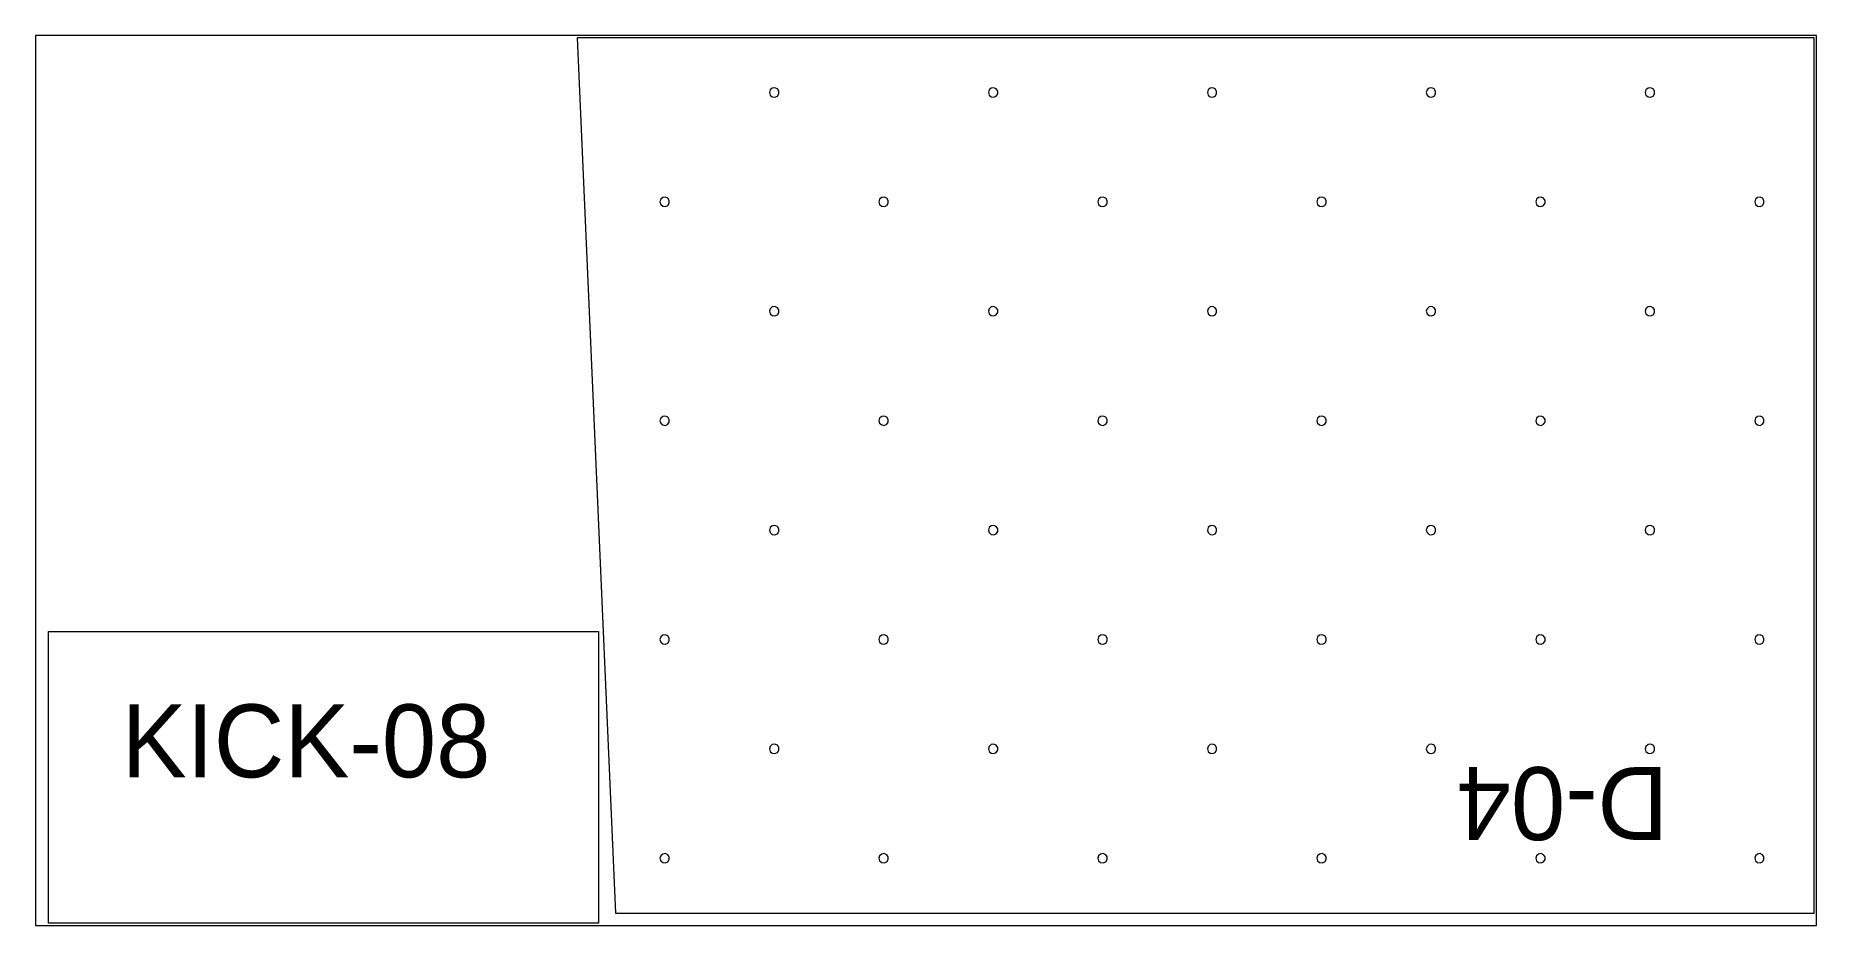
# Model space of a CAD drawing. Extents: x 0 to 287620, y 0 to 1220.
# Drawn here: x 149940 to 152380, y 0 to 1220 of the extents above; entities that cross this region are included whole.
import ezdxf

# ---------------------------------------------------------------- set-up
doc = ezdxf.new("R2010")
doc.units = 0
doc.header["$MEASUREMENT"] = 0
for name, color, linetype, lineweight in [('CUSTOM', 7, 'CONTINUOUS', 0), ('drilling', 7, 'CONTINUOUS', 0), ('FINAL', 7, 'CONTINUOUS', 0)]:
    doc.layers.add(name, color=color, linetype=linetype, lineweight=lineweight)

msp = doc.modelspace()

# ---------------------------------------------------------------- texts
at = {"layer": 'Final', "lineweight": 0}
msp.add_text('KICK-08', height=100, dxfattribs=at).set_placement((150057.8, 203))
msp.add_text('D-04', height=100, rotation=180, dxfattribs=at).set_placement((152177, 217))

# ---------------------------------------------------------------- linework, layer by layer
at = {"layer": 'CUSTOM', "lineweight": 0}
msp.add_lwpolyline([(149940, 0), (152380, 0), (152380, 1220), (149940, 1220)], close=True, dxfattribs=at)
at = {"layer": 'drilling', "lineweight": 0}
for points in [[(150945.5, 1142), (150946.5, 1138.5), (150949.3, 1136.1), (150952.9, 1135.6), (150956.3, 1137.1), (150958.2, 1140.2), (150958.2, 1143.8), (150956.3, 1146.9), (150952.9, 1148.4), (150949.3, 1147.9), (150946.5, 1145.5)], [(151245.5, 1142), (151246.5, 1138.5), (151249.3, 1136.1), (151252.9, 1135.6), (151256.3, 1137.1), (151258.2, 1140.2), (151258.2, 1143.8), (151256.3, 1146.9), (151252.9, 1148.4), (151249.3, 1147.9), (151246.5, 1145.5)], [(151545.5, 1142), (151546.5, 1138.5), (151549.3, 1136.1), (151552.9, 1135.6), (151556.3, 1137.1), (151558.2, 1140.2), (151558.2, 1143.8), (151556.3, 1146.9), (151552.9, 1148.4), (151549.3, 1147.9), (151546.5, 1145.5)], [(151845.5, 1142), (151846.5, 1138.5), (151849.3, 1136.1), (151852.9, 1135.6), (151856.3, 1137.1), (151858.2, 1140.2), (151858.2, 1143.8), (151856.3, 1146.9), (151852.9, 1148.4), (151849.3, 1147.9), (151846.5, 1145.5)], [(152145.5, 1142), (152146.5, 1138.5), (152149.3, 1136.1), (152152.9, 1135.6), (152156.3, 1137.1), (152158.2, 1140.2), (152158.2, 1143.8), (152156.3, 1146.9), (152152.9, 1148.4), (152149.3, 1147.9), (152146.5, 1145.5)], [(150795.5, 992), (150796.5, 988.5), (150799.3, 986.1), (150802.9, 985.6), (150806.3, 987.1), (150808.2, 990.2), (150808.2, 993.8), (150806.3, 996.9), (150802.9, 998.4), (150799.3, 997.9), (150796.5, 995.5)], [(151095.5, 992), (151096.5, 988.5), (151099.3, 986.1), (151102.9, 985.6), (151106.3, 987.1), (151108.2, 990.2), (151108.2, 993.8), (151106.3, 996.9), (151102.9, 998.4), (151099.3, 997.9), (151096.5, 995.5)], [(151395.5, 992), (151396.5, 988.5), (151399.3, 986.1), (151402.9, 985.6), (151406.3, 987.1), (151408.2, 990.2), (151408.2, 993.8), (151406.3, 996.9), (151402.9, 998.4), (151399.3, 997.9), (151396.5, 995.5)], [(151695.5, 992), (151696.5, 988.5), (151699.3, 986.1), (151702.9, 985.6), (151706.3, 987.1), (151708.2, 990.2), (151708.2, 993.8), (151706.3, 996.9), (151702.9, 998.4), (151699.3, 997.9), (151696.5, 995.5)], [(151995.5, 992), (151996.5, 988.5), (151999.3, 986.1), (152002.9, 985.6), (152006.3, 987.1), (152008.2, 990.2), (152008.2, 993.8), (152006.3, 996.9), (152002.9, 998.4), (151999.3, 997.9), (151996.5, 995.5)], [(152295.5, 992), (152296.5, 988.5), (152299.3, 986.1), (152302.9, 985.6), (152306.3, 987.1), (152308.2, 990.2), (152308.2, 993.8), (152306.3, 996.9), (152302.9, 998.4), (152299.3, 997.9), (152296.5, 995.5)], [(150945.5, 842), (150946.5, 838.5), (150949.3, 836.1), (150952.9, 835.6), (150956.3, 837.1), (150958.2, 840.2), (150958.2, 843.8), (150956.3, 846.9), (150952.9, 848.4), (150949.3, 847.9), (150946.5, 845.5)], [(151245.5, 842), (151246.5, 838.5), (151249.3, 836.1), (151252.9, 835.6), (151256.3, 837.1), (151258.2, 840.2), (151258.2, 843.8), (151256.3, 846.9), (151252.9, 848.4), (151249.3, 847.9), (151246.5, 845.5)], [(151545.5, 842), (151546.5, 838.5), (151549.3, 836.1), (151552.9, 835.6), (151556.3, 837.1), (151558.2, 840.2), (151558.2, 843.8), (151556.3, 846.9), (151552.9, 848.4), (151549.3, 847.9), (151546.5, 845.5)], [(151845.5, 842), (151846.5, 838.5), (151849.3, 836.1), (151852.9, 835.6), (151856.3, 837.1), (151858.2, 840.2), (151858.2, 843.8), (151856.3, 846.9), (151852.9, 848.4), (151849.3, 847.9), (151846.5, 845.5)], [(152145.5, 842), (152146.5, 838.5), (152149.3, 836.1), (152152.9, 835.6), (152156.3, 837.1), (152158.2, 840.2), (152158.2, 843.8), (152156.3, 846.9), (152152.9, 848.4), (152149.3, 847.9), (152146.5, 845.5)], [(150795.5, 692), (150796.5, 688.5), (150799.3, 686.1), (150802.9, 685.6), (150806.3, 687.1), (150808.2, 690.2), (150808.2, 693.8), (150806.3, 696.9), (150802.9, 698.4), (150799.3, 697.9), (150796.5, 695.5)], [(151095.5, 692), (151096.5, 688.5), (151099.3, 686.1), (151102.9, 685.6), (151106.3, 687.1), (151108.2, 690.2), (151108.2, 693.8), (151106.3, 696.9), (151102.9, 698.4), (151099.3, 697.9), (151096.5, 695.5)], [(151395.5, 692), (151396.5, 688.5), (151399.3, 686.1), (151402.9, 685.6), (151406.3, 687.1), (151408.2, 690.2), (151408.2, 693.8), (151406.3, 696.9), (151402.9, 698.4), (151399.3, 697.9), (151396.5, 695.5)], [(151695.5, 692), (151696.5, 688.5), (151699.3, 686.1), (151702.9, 685.6), (151706.3, 687.1), (151708.2, 690.2), (151708.2, 693.8), (151706.3, 696.9), (151702.9, 698.4), (151699.3, 697.9), (151696.5, 695.5)], [(151995.5, 692), (151996.5, 688.5), (151999.3, 686.1), (152002.9, 685.6), (152006.3, 687.1), (152008.2, 690.2), (152008.2, 693.8), (152006.3, 696.9), (152002.9, 698.4), (151999.3, 697.9), (151996.5, 695.5)], [(152295.5, 692), (152296.5, 688.5), (152299.3, 686.1), (152302.9, 685.6), (152306.3, 687.1), (152308.2, 690.2), (152308.2, 693.8), (152306.3, 696.9), (152302.9, 698.4), (152299.3, 697.9), (152296.5, 695.5)], [(150945.5, 542), (150946.5, 538.5), (150949.3, 536.1), (150952.9, 535.6), (150956.3, 537.1), (150958.2, 540.2), (150958.2, 543.8), (150956.3, 546.9), (150952.9, 548.4), (150949.3, 547.9), (150946.5, 545.5)], [(151245.5, 542), (151246.5, 538.5), (151249.3, 536.1), (151252.9, 535.6), (151256.3, 537.1), (151258.2, 540.2), (151258.2, 543.8), (151256.3, 546.9), (151252.9, 548.4), (151249.3, 547.9), (151246.5, 545.5)], [(151545.5, 542), (151546.5, 538.5), (151549.3, 536.1), (151552.9, 535.6), (151556.3, 537.1), (151558.2, 540.2), (151558.2, 543.8), (151556.3, 546.9), (151552.9, 548.4), (151549.3, 547.9), (151546.5, 545.5)], [(151845.5, 542), (151846.5, 538.5), (151849.3, 536.1), (151852.9, 535.6), (151856.3, 537.1), (151858.2, 540.2), (151858.2, 543.8), (151856.3, 546.9), (151852.9, 548.4), (151849.3, 547.9), (151846.5, 545.5)], [(152145.5, 542), (152146.5, 538.5), (152149.3, 536.1), (152152.9, 535.6), (152156.3, 537.1), (152158.2, 540.2), (152158.2, 543.8), (152156.3, 546.9), (152152.9, 548.4), (152149.3, 547.9), (152146.5, 545.5)], [(150795.5, 392), (150796.5, 388.5), (150799.3, 386.1), (150802.9, 385.6), (150806.3, 387.1), (150808.2, 390.2), (150808.2, 393.8), (150806.3, 396.9), (150802.9, 398.4), (150799.3, 397.9), (150796.5, 395.5)], [(151095.5, 392), (151096.5, 388.5), (151099.3, 386.1), (151102.9, 385.6), (151106.3, 387.1), (151108.2, 390.2), (151108.2, 393.8), (151106.3, 396.9), (151102.9, 398.4), (151099.3, 397.9), (151096.5, 395.5)], [(151395.5, 392), (151396.5, 388.5), (151399.3, 386.1), (151402.9, 385.6), (151406.3, 387.1), (151408.2, 390.2), (151408.2, 393.8), (151406.3, 396.9), (151402.9, 398.4), (151399.3, 397.9), (151396.5, 395.5)], [(151695.5, 392), (151696.5, 388.5), (151699.3, 386.1), (151702.9, 385.6), (151706.3, 387.1), (151708.2, 390.2), (151708.2, 393.8), (151706.3, 396.9), (151702.9, 398.4), (151699.3, 397.9), (151696.5, 395.5)], [(151995.5, 392), (151996.5, 388.5), (151999.3, 386.1), (152002.9, 385.6), (152006.3, 387.1), (152008.2, 390.2), (152008.2, 393.8), (152006.3, 396.9), (152002.9, 398.4), (151999.3, 397.9), (151996.5, 395.5)], [(152295.5, 392), (152296.5, 388.5), (152299.3, 386.1), (152302.9, 385.6), (152306.3, 387.1), (152308.2, 390.2), (152308.2, 393.8), (152306.3, 396.9), (152302.9, 398.4), (152299.3, 397.9), (152296.5, 395.5)], [(150945.5, 242), (150946.5, 238.5), (150949.3, 236.1), (150952.9, 235.6), (150956.3, 237.1), (150958.2, 240.2), (150958.2, 243.8), (150956.3, 246.9), (150952.9, 248.4), (150949.3, 247.9), (150946.5, 245.5)], [(151245.5, 242), (151246.5, 238.5), (151249.3, 236.1), (151252.9, 235.6), (151256.3, 237.1), (151258.2, 240.2), (151258.2, 243.8), (151256.3, 246.9), (151252.9, 248.4), (151249.3, 247.9), (151246.5, 245.5)], [(151545.5, 242), (151546.5, 238.5), (151549.3, 236.1), (151552.9, 235.6), (151556.3, 237.1), (151558.2, 240.2), (151558.2, 243.8), (151556.3, 246.9), (151552.9, 248.4), (151549.3, 247.9), (151546.5, 245.5)], [(151845.5, 242), (151846.5, 238.5), (151849.3, 236.1), (151852.9, 235.6), (151856.3, 237.1), (151858.2, 240.2), (151858.2, 243.8), (151856.3, 246.9), (151852.9, 248.4), (151849.3, 247.9), (151846.5, 245.5)], [(152145.5, 242), (152146.5, 238.5), (152149.3, 236.1), (152152.9, 235.6), (152156.3, 237.1), (152158.2, 240.2), (152158.2, 243.8), (152156.3, 246.9), (152152.9, 248.4), (152149.3, 247.9), (152146.5, 245.5)], [(150795.5, 92), (150796.5, 88.5), (150799.3, 86.1), (150802.9, 85.6), (150806.3, 87.1), (150808.2, 90.2), (150808.2, 93.8), (150806.3, 96.9), (150802.9, 98.4), (150799.3, 97.9), (150796.5, 95.5)], [(151095.5, 92), (151096.5, 88.5), (151099.3, 86.1), (151102.9, 85.6), (151106.3, 87.1), (151108.2, 90.2), (151108.2, 93.8), (151106.3, 96.9), (151102.9, 98.4), (151099.3, 97.9), (151096.5, 95.5)], [(151395.5, 92), (151396.5, 88.5), (151399.3, 86.1), (151402.9, 85.6), (151406.3, 87.1), (151408.2, 90.2), (151408.2, 93.8), (151406.3, 96.9), (151402.9, 98.4), (151399.3, 97.9), (151396.5, 95.5)], [(151695.5, 92), (151696.5, 88.5), (151699.3, 86.1), (151702.9, 85.6), (151706.3, 87.1), (151708.2, 90.2), (151708.2, 93.8), (151706.3, 96.9), (151702.9, 98.4), (151699.3, 97.9), (151696.5, 95.5)], [(151995.5, 92), (151996.5, 88.5), (151999.3, 86.1), (152002.9, 85.6), (152006.3, 87.1), (152008.2, 90.2), (152008.2, 93.8), (152006.3, 96.9), (152002.9, 98.4), (151999.3, 97.9), (151996.5, 95.5)], [(152295.5, 92), (152296.5, 88.5), (152299.3, 86.1), (152302.9, 85.6), (152306.3, 87.1), (152308.2, 90.2), (152308.2, 93.8), (152306.3, 96.9), (152302.9, 98.4), (152299.3, 97.9), (152296.5, 95.5)]]:
    msp.add_lwpolyline(points, close=True, dxfattribs=at)
at = {"layer": 'Final', "lineweight": 0}
for points in [[(150681.9, 1217), (150734.7, 17), (152377, 17), (152377, 1217)], [(150711.1, 3), (149957.8, 3), (149957.8, 403), (150711.1, 403)]]:
    msp.add_lwpolyline(points, close=True, dxfattribs=at)

msp.set_redraw_order([(e.dxf.handle, doc.entitydb.next_handle()) for e in msp.query("TEXT MTEXT ATTDEF DIMENSION ARC_DIMENSION")])  # texts and dimensions are drawn at this point

doc.saveas('drawing.dxf')
